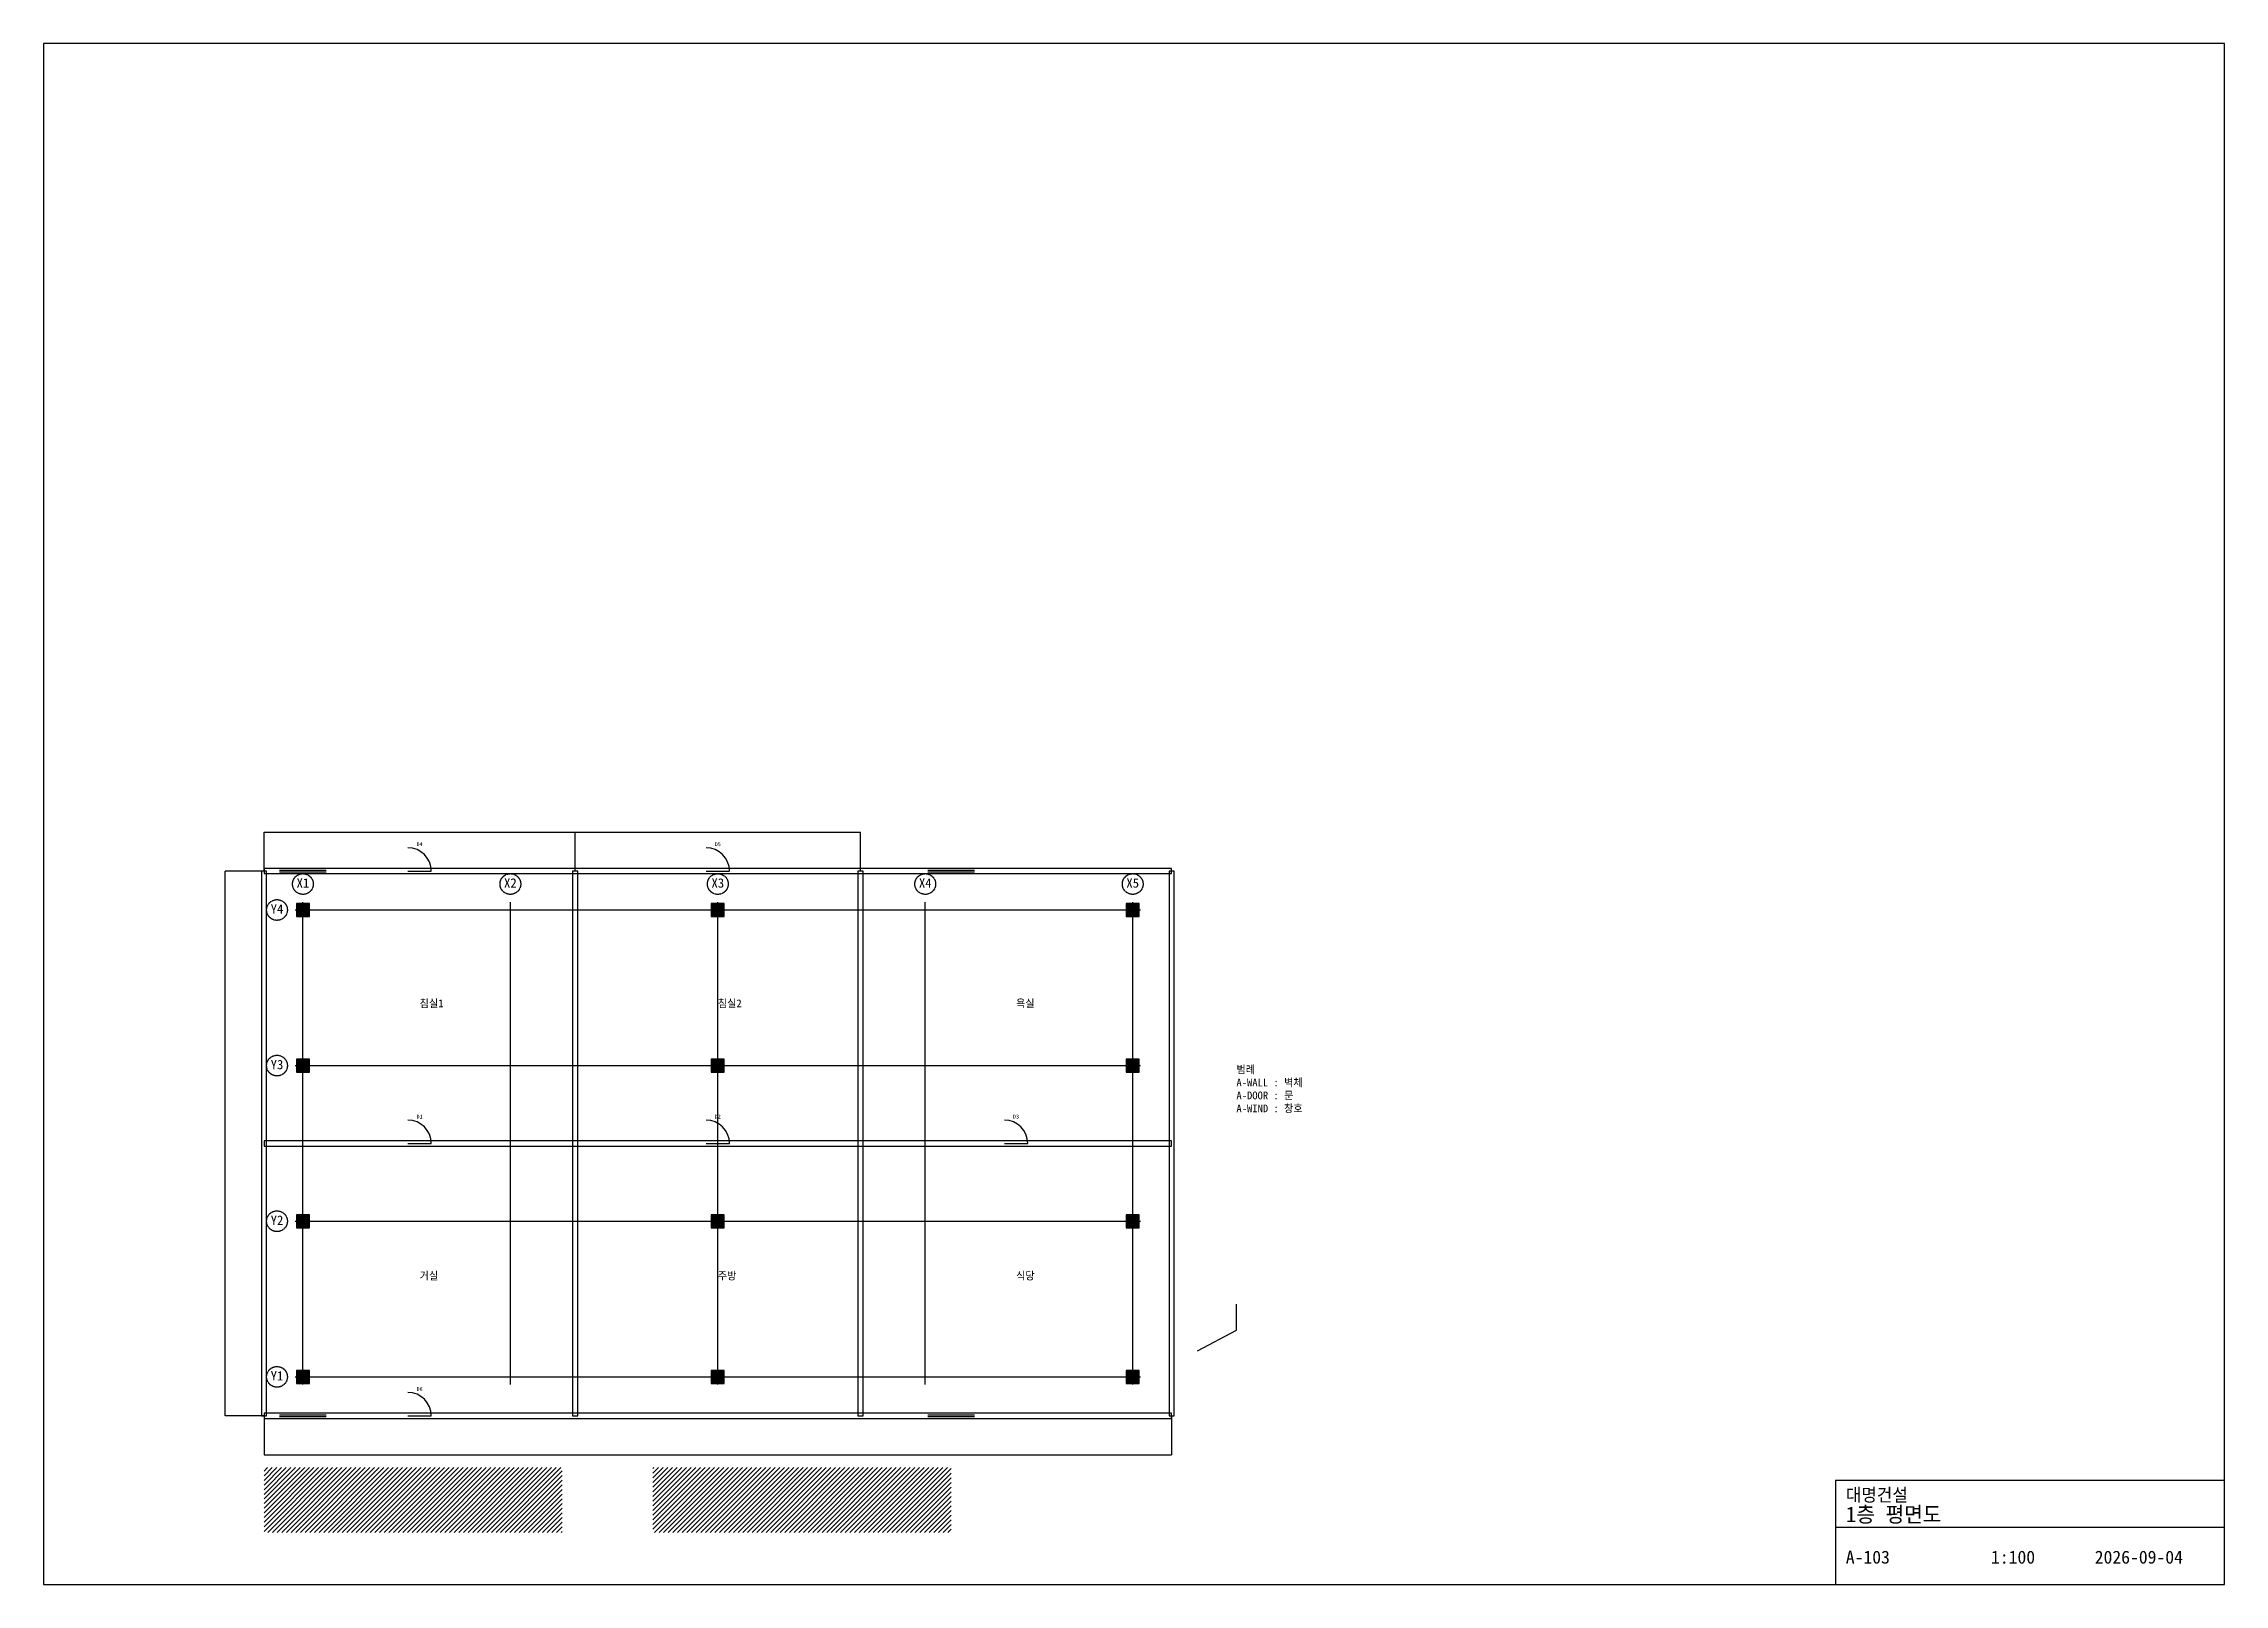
# Model space of a CAD drawing. Header units: millimetres. Extents: x 0 to 174200, y 0 to 59400.
# Drawn here: x 0 to 84100, y 0 to 59400 of the extents above; entities that cross this region are included whole.
import ezdxf
from ezdxf.enums import TextEntityAlignment as Align

# ---------------------------------------------------------------- set-up
doc = ezdxf.new("R2010")
doc.units = ezdxf.units.MM
doc.linetypes.add('CENTER', pattern=[5.08, 3.175, -0.635, 0.635, -0.635])
for name, color, linetype in [('A-COL', 1, 'CONTINUOUS'), ('A-DIM', 3, 'CONTINUOUS'), ('A-DOOR', 4, 'CONTINUOUS'), ('A-GRID', 8, 'CENTER'), ('A-HATCH', 2, 'CONTINUOUS'), ('A-TEXT', 7, 'CONTINUOUS'), ('A-WALL', 7, 'CONTINUOUS'), ('A-WIND', 6, 'CONTINUOUS'), ('TITLE', 7, 'CONTINUOUS')]:
    doc.layers.add(name, color=color, linetype=linetype)
doc.styles.add('OpenSansCondensed-Light', font='OpenSansCondensed-Light.ttf')
doc.dimstyles.new('EZDXF', dxfattribs={"dimtxt": 0.25, "dimasz": 0.175, "dimexe": 0.375, "dimexo": 0.125, "dimgap": 0.1, "dimtad": 1, "dimlfac": 100, "dimzin": 12, "dimdsep": 46, "dimtxsty": 'OpenSansCondensed-Light', "dimblk": 'ARCHTICK', "dimcen": 2.5, "dimazin": 3, "dimtfac": 0.5, "dimtmove": 2, "dimatfit": 3})

msp = doc.modelspace()

# ---------------------------------------------------------------- texts
at = {"layer": 'A-TEXT'}
for s, p in [('침실1', (14500, 22250)), ('침실2', (26000, 22250)), ('욕실', (37500, 22250)), ('거실', (14500, 11750)), ('주방', (26000, 11750)), ('식당', (37500, 11750))]:
    msp.add_text(s, height=300, dxfattribs=at).set_placement(p)
at = {"layer": 'A-TEXT', "insert": (46000, 20000), "char_height": 300, "width": 18000, "attachment_point": 1}
msp.add_mtext('범례\\P{\\fArial;}A-WALL : 벽체\\PA-DOOR : 문\\PA-WIND : 창호', dxfattribs=at)

# ---------------------------------------------------------------- blocks, each defined once
blk = doc.blocks.new('TITLEBLOCK')
at = {"layer": 'TITLE'}
blk.add_line((0, 22), (150, 22), dxfattribs=at)
blk.add_lwpolyline([(0, 0), (150, 0), (150, 40), (0, 40)], close=True, dxfattribs=at)
for tag, p, height in [('PROJECT', (4, 32), 5), ('TITLE', (4, 24), 6), ('DWG_NO', (4, 8), 5), ('SCALE', (60, 8), 5), ('DATE', (100, 8), 5)]:
    blk.add_attdef(tag, p, '', height=height, dxfattribs=at)
blk = doc.blocks.new('GRID_BUBBLE')
at = {"layer": 'A-GRID'}
blk.add_circle((0, 0), 400, dxfattribs=at)
blk = doc.blocks.new('DOOR_900')
at = {"layer": 'A-DOOR'}
blk.add_line((0, 0), (900, 0), dxfattribs=at)
blk.add_arc((0, 0), 900, 0, 90, dxfattribs=at)
blk = doc.blocks.new('WIN_1800')
at = {"layer": 'A-WIND'}
for p, q in [((0, 60), (1800, 60)), ((0, 0), (1800, 0))]:
    blk.add_line(p, q, dxfattribs=at)
blk = doc.blocks.new('_ARCHTICK')
at = {"color": 0, "linetype": 'BYBLOCK', "const_width": 0.15}
blk.add_lwpolyline([(-0.5, -0.5), (0.5, 0.5)], dxfattribs=at)

# ---------------------------------------------------------------- dimensions: what is measured, and where the dimension line sits
at = {"layer": 'A-DIM'}
for base, p1, p2 in [((8500, 29000), (8500, 27500), (20500, 27500)), ((20500, 29000), (20500, 27500), (31500, 27500)), ((8500, 5000), (8500, 6500), (43500, 6500))]:
    msp.add_linear_dim(base=base, p1=p1, p2=p2, dimstyle='EZDXF', dxfattribs=at).render()
msp.add_linear_dim(base=(7000, 6500), p1=(8500, 6500), p2=(8500, 27500), angle=90, dimstyle='EZDXF', dxfattribs=at).render()

# ---------------------------------------------------------------- hatches: boundary and pattern name
at = {"layer": 'A-COL'}
h = msp.add_hatch(color=1, dxfattribs=at)
h.dxf.hatch_style = 1
h.paths.add_polyline_path([(9750, 25750), (10250, 25750), (10250, 26250), (9750, 26250)])
h = msp.add_hatch(color=1, dxfattribs=at)
h.dxf.hatch_style = 1
h.paths.add_polyline_path([(25750, 25750), (26250, 25750), (26250, 26250), (25750, 26250)])
h = msp.add_hatch(color=1, dxfattribs=at)
h.dxf.hatch_style = 1
h.paths.add_polyline_path([(41750, 25750), (42250, 25750), (42250, 26250), (41750, 26250)])
h = msp.add_hatch(color=1, dxfattribs=at)
h.dxf.hatch_style = 1
h.paths.add_polyline_path([(9750, 19750), (10250, 19750), (10250, 20250), (9750, 20250)])
h = msp.add_hatch(color=1, dxfattribs=at)
h.dxf.hatch_style = 1
h.paths.add_polyline_path([(25750, 19750), (26250, 19750), (26250, 20250), (25750, 20250)])
h = msp.add_hatch(color=1, dxfattribs=at)
h.dxf.hatch_style = 1
h.paths.add_polyline_path([(41750, 19750), (42250, 19750), (42250, 20250), (41750, 20250)])
h = msp.add_hatch(color=1, dxfattribs=at)
h.dxf.hatch_style = 1
h.paths.add_polyline_path([(9750, 13750), (10250, 13750), (10250, 14250), (9750, 14250)])
h = msp.add_hatch(color=1, dxfattribs=at)
h.dxf.hatch_style = 1
h.paths.add_polyline_path([(25750, 13750), (26250, 13750), (26250, 14250), (25750, 14250)])
h = msp.add_hatch(color=1, dxfattribs=at)
h.dxf.hatch_style = 1
h.paths.add_polyline_path([(41750, 13750), (42250, 13750), (42250, 14250), (41750, 14250)])
h = msp.add_hatch(color=1, dxfattribs=at)
h.dxf.hatch_style = 1
h.paths.add_polyline_path([(9750, 7750), (10250, 7750), (10250, 8250), (9750, 8250)])
h = msp.add_hatch(color=1, dxfattribs=at)
h.dxf.hatch_style = 1
h.paths.add_polyline_path([(25750, 7750), (26250, 7750), (26250, 8250), (25750, 8250)])
h = msp.add_hatch(color=1, dxfattribs=at)
h.dxf.hatch_style = 1
h.paths.add_polyline_path([(41750, 7750), (42250, 7750), (42250, 8250), (41750, 8250)])
at = {"layer": 'A-HATCH'}
h = msp.add_hatch(dxfattribs=at)
h.set_pattern_fill('ANSI31', scale=40)
h.paths.add_polyline_path([(8500, 2000), (20000, 2000), (20000, 4500), (8500, 4500)])
h = msp.add_hatch(dxfattribs=at)
h.set_pattern_fill('ANSI31', scale=40)
h.paths.add_polyline_path([(23500, 2000), (35000, 2000), (35000, 4500), (23500, 4500)])

# ---------------------------------------------------------------- linework, layer by layer
at = {"layer": 'A-COL'}
for points in [[(9750, 25750), (10250, 25750), (10250, 26250), (9750, 26250)], [(25750, 25750), (26250, 25750), (26250, 26250), (25750, 26250)], [(41750, 25750), (42250, 25750), (42250, 26250), (41750, 26250)], [(9750, 19750), (10250, 19750), (10250, 20250), (9750, 20250)], [(25750, 19750), (26250, 19750), (26250, 20250), (25750, 20250)], [(41750, 19750), (42250, 19750), (42250, 20250), (41750, 20250)], [(9750, 13750), (10250, 13750), (10250, 14250), (9750, 14250)], [(25750, 13750), (26250, 13750), (26250, 14250), (25750, 14250)], [(41750, 13750), (42250, 13750), (42250, 14250), (41750, 14250)], [(9750, 7750), (10250, 7750), (10250, 8250), (9750, 8250)], [(25750, 7750), (26250, 7750), (26250, 8250), (25750, 8250)], [(41750, 7750), (42250, 7750), (42250, 8250), (41750, 8250)]]:
    msp.add_lwpolyline(points, close=True, dxfattribs=at)
at = {"layer": 'A-GRID'}
for p, q in [((10000, 7700), (10000, 26300)), ((18000, 7700), (18000, 26300)), ((26000, 7700), (26000, 26300)), ((34000, 7700), (34000, 26300)), ((42000, 7700), (42000, 26300)), ((9700, 26000), (42300, 26000)), ((9700, 20000), (42300, 20000)), ((9700, 14000), (42300, 14000)), ((9700, 8000), (42300, 8000))]:
    msp.add_line(p, q, dxfattribs=at)
at = {"layer": 'A-WALL'}
for points in [[(8400, 6500), (8600, 6500), (8600, 27500), (8400, 27500)], [(8500, 27400), (43500, 27400), (43500, 27600), (8500, 27600)], [(20400, 6500), (20600, 6500), (20600, 27500), (20400, 27500)], [(31400, 6500), (31600, 6500), (31600, 27500), (31400, 27500)], [(43400, 6500), (43600, 6500), (43600, 27500), (43400, 27500)], [(8500, 16900), (43500, 16900), (43500, 17100), (8500, 17100)], [(8500, 6400), (43500, 6400), (43500, 6600), (8500, 6600)]]:
    msp.add_lwpolyline(points, close=True, dxfattribs=at)
at = {"layer": 'TITLE'}
msp.add_lwpolyline([(0, 0), (84100, 0), (84100, 59400), (0, 59400)], close=True, dxfattribs=at)

# ---------------------------------------------------------------- block references
at = {"layer": 'A-DOOR'}
ref = msp.add_blockref('DOOR_900', (14050, 27500), dxfattribs=at)
ref.add_attrib('TAG', 'D4', dxfattribs={"height": 150}).set_placement((14500, 28460), align=Align.CENTER)
ref = msp.add_blockref('DOOR_900', (25550, 27500), dxfattribs=at)
ref.add_attrib('TAG', 'D5', dxfattribs={"height": 150}).set_placement((26000, 28460), align=Align.CENTER)
ref = msp.add_blockref('DOOR_900', (14050, 17000), dxfattribs=at)
ref.add_attrib('TAG', 'D1', dxfattribs={"height": 150}).set_placement((14500, 17960), align=Align.CENTER)
ref = msp.add_blockref('DOOR_900', (25550, 17000), dxfattribs=at)
ref.add_attrib('TAG', 'D2', dxfattribs={"height": 150}).set_placement((26000, 17960), align=Align.CENTER)
ref = msp.add_blockref('DOOR_900', (37050, 17000), dxfattribs=at)
ref.add_attrib('TAG', 'D3', dxfattribs={"height": 150}).set_placement((37500, 17960), align=Align.CENTER)
ref = msp.add_blockref('DOOR_900', (14050, 6500), dxfattribs=at)
ref.add_attrib('TAG', 'D6', dxfattribs={"height": 150}).set_placement((14500, 7460), align=Align.CENTER)
at = {"layer": 'A-GRID'}
ref = msp.add_blockref('GRID_BUBBLE', (10000, 27000), dxfattribs=at)
ref.add_attrib('LABEL', 'X1', dxfattribs={"height": 360}).set_placement((10000, 26860), align=Align.CENTER)
ref = msp.add_blockref('GRID_BUBBLE', (18000, 27000), dxfattribs=at)
ref.add_attrib('LABEL', 'X2', dxfattribs={"height": 360}).set_placement((18000, 26860), align=Align.CENTER)
ref = msp.add_blockref('GRID_BUBBLE', (26000, 27000), dxfattribs=at)
ref.add_attrib('LABEL', 'X3', dxfattribs={"height": 360}).set_placement((26000, 26860), align=Align.CENTER)
ref = msp.add_blockref('GRID_BUBBLE', (34000, 27000), dxfattribs=at)
ref.add_attrib('LABEL', 'X4', dxfattribs={"height": 360}).set_placement((34000, 26860), align=Align.CENTER)
ref = msp.add_blockref('GRID_BUBBLE', (42000, 27000), dxfattribs=at)
ref.add_attrib('LABEL', 'X5', dxfattribs={"height": 360}).set_placement((42000, 26860), align=Align.CENTER)
ref = msp.add_blockref('GRID_BUBBLE', (9000, 26000), dxfattribs=at)
ref.add_attrib('LABEL', 'Y4', dxfattribs={"height": 360}).set_placement((9000, 25860), align=Align.CENTER)
ref = msp.add_blockref('GRID_BUBBLE', (9000, 20000), dxfattribs=at)
ref.add_attrib('LABEL', 'Y3', dxfattribs={"height": 360}).set_placement((9000, 19860), align=Align.CENTER)
ref = msp.add_blockref('GRID_BUBBLE', (9000, 14000), dxfattribs=at)
ref.add_attrib('LABEL', 'Y2', dxfattribs={"height": 360}).set_placement((9000, 13860), align=Align.CENTER)
ref = msp.add_blockref('GRID_BUBBLE', (9000, 8000), dxfattribs=at)
ref.add_attrib('LABEL', 'Y1', dxfattribs={"height": 360}).set_placement((9000, 7860), align=Align.CENTER)
at = {"layer": 'A-WIND'}
for p in [(9100, 27470), (34100, 27470), (9100, 6470), (34100, 6470)]:
    msp.add_blockref('WIN_1800', p, dxfattribs=at)
at = {"layer": 'TITLE', "xscale": 100, "yscale": 100}
msp.add_blockref('TITLEBLOCK', (69100, 0), dxfattribs=at).add_auto_attribs({'DWG_NO': 'A-103', 'TITLE': '1층 평면도', 'SCALE': '1:100', 'DATE': '2026-09-04', 'PROJECT': '대명건설'})

msp.set_redraw_order([(e.dxf.handle, doc.entitydb.next_handle()) for e in msp.query("TEXT MTEXT ATTDEF DIMENSION ARC_DIMENSION")])  # texts and dimensions are drawn at this point

# ---------------------------------------------------------------- leaders
at = {"layer": 'A-DIM'}
msp.add_leader([(44500, 9000), (46000, 9800), (46000, 10800)], dimstyle='EZDXF', dxfattribs=at)

doc.saveas('drawing.dxf')
